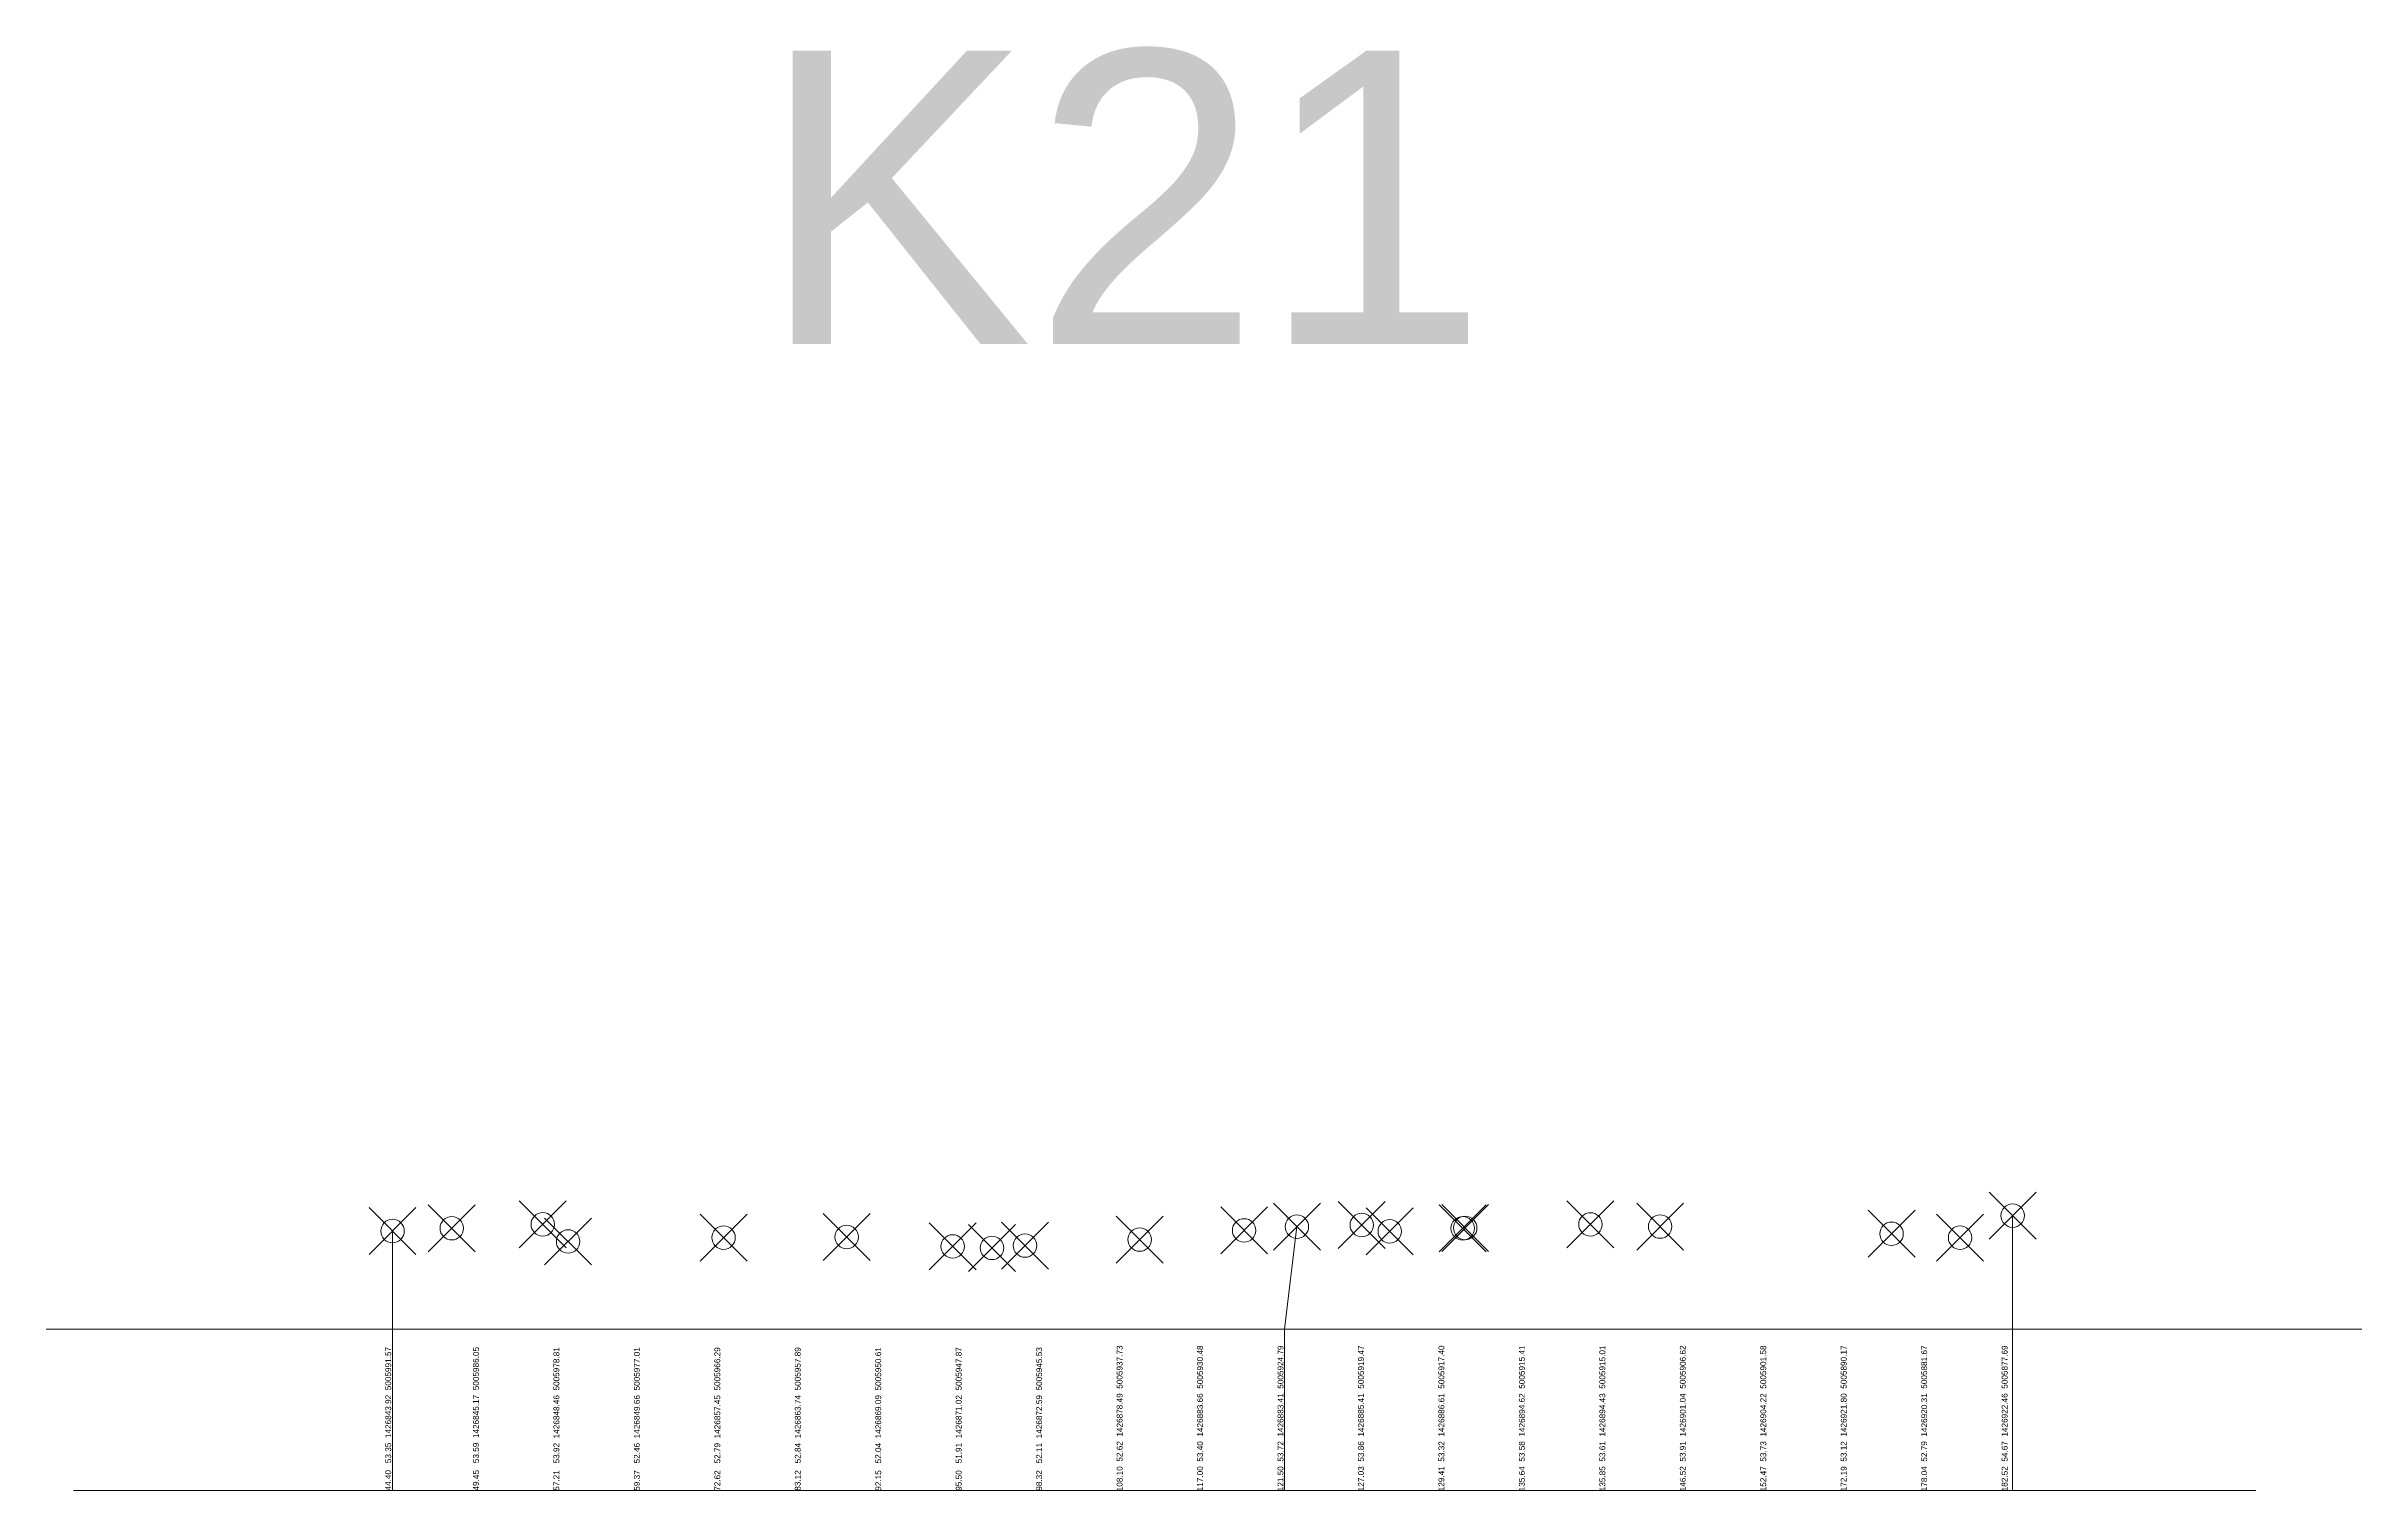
# Model space of a CAD drawing. Header units: millimetres. Extents: x -13548260 to 13046302109, y -19137686871 to 1424966580.
# Drawn here: x 14889 to 212271, y 31225 to 154306 of the extents above; entities that cross this region are included whole.
import ezdxf

# ---------------------------------------------------------------- set-up
doc = ezdxf.new("R2010")
doc.units = ezdxf.units.MM
doc.header["$PDMODE"] = 35
doc.header["$PDSIZE"] = 2000
doc.layers.get('0').update_dxf_attribs({"lineweight": 0})
doc.styles.get("Standard").update_dxf_attribs({"font": 'arial.ttf'})

msp = doc.modelspace()

# ---------------------------------------------------------------- linework, layer by layer
at = {"color": 32, "true_color": 0xcd6928}
for p, q in [((44403.914, 53349), (44403.914, 31248.305)), ((182516.406, 54666), (182516.406, 31248.305)), ((20482.476, 45000), (192622.376, 45000))]:
    msp.add_line(p, q, dxfattribs=at)
for p, q in [((14889, 45000), (212271.339, 45000)), ((17193.349, 31248.305), (203253.369, 31248.305))]:
    msp.add_line(p, q)
msp.add_lwpolyline([(121501.419, 53723), (120449.04, 45000), (120449.04, 31248.305)], dxfattribs=at)
for p in [(44403.914, 53349), (49453.276, 53589), (57211.761, 53920), (117001.539, 53403), (121501.419, 53723), (127026.818, 53863), (129414.479, 53323), (135635.523, 53583), (135847.173, 53613), (146520.398, 53914), (152466.671, 53734), (182516.406, 54666), (59373.071, 52460), (72624.559, 52790), (83117.825, 52841), (92152.235, 52041), (95503.192, 51912), (98318.861, 52112), (108097.579, 52622), (172191.81, 53115), (178035.987, 52785)]:
    msp.add_point(p, dxfattribs=at)

# ---------------------------------------------------------------- texts
for s, p in [('44.40   53.35  1426843.92  5005991.57', (44286.139, 31239.438)), ('121.50  53.72  1426883.41  5005924.79', (120352.453, 31172.248)), ('182.52  54.67  1426922.46  5005877.69', (182082.238, 31172.248))]:
    msp.add_text(s, height=500, rotation=90, dxfattribs=at).set_placement(p)
for s, p in [('49.45   53.59  1426845.17  5005986.05', (51764.826, 31239.438)), ('108.10  52.62  1426878.49  5005937.73', (106634.723, 31172.248)), ('117.00  53.40  1426883.66  5005930.48', (113493.588, 31172.248)), ('127.03  53.86  1426885.41  5005919.47', (127211.318, 31172.248)), ('129.41  53.32  1426886.61  5005917.40', (134070.183, 31172.248)), ('135.64  53.58  1426894.62  5005915.41', (140929.048, 31172.248)), ('135.85  53.61  1426894.43  5005915.01', (147787.913, 31172.248)), ('146.52  53.91  1426901.04  5005906.62', (154646.778, 31172.248)), ('152.47  53.73  1426904.22  5005901.58', (161505.643, 31172.248)), ('172.19  53.12  1426921.80  5005890.17', (168364.508, 31172.248)), ('178.04  52.79  1426920.31  5005881.67', (175223.373, 31172.248)), ('57.21   53.92  1426848.46  5005978.81', (58623.691, 31219.315)), ('59.37   52.46  1426849.66  5005977.01', (65482.556, 31219.315)), ('72.62   52.79  1426857.45  5005966.29', (72341.421, 31215.222)), ('83.12   52.84  1426863.74  5005957.89', (79199.945, 31219.997)), ('92.15   52.04  1426869.09  5005950.61', (86058.81, 31219.315)), ('95.50   51.91  1426871.02  5005947.87', (92917.334, 31219.315)), ('98.32   52.11  1426872.59  5005945.53', (99775.858, 31219.315))]:
    msp.add_text(s, height=500, rotation=90).set_placement(p)
at = {"insert": (75664.01, 153933.601), "char_height": 25000, "attachment_point": 1}
msp.add_mtext_dynamic_manual_height_columns('K21', width=97508.68034, gutter_width=25000, heights=[0], dxfattribs=at)

doc.saveas('drawing.dxf')
